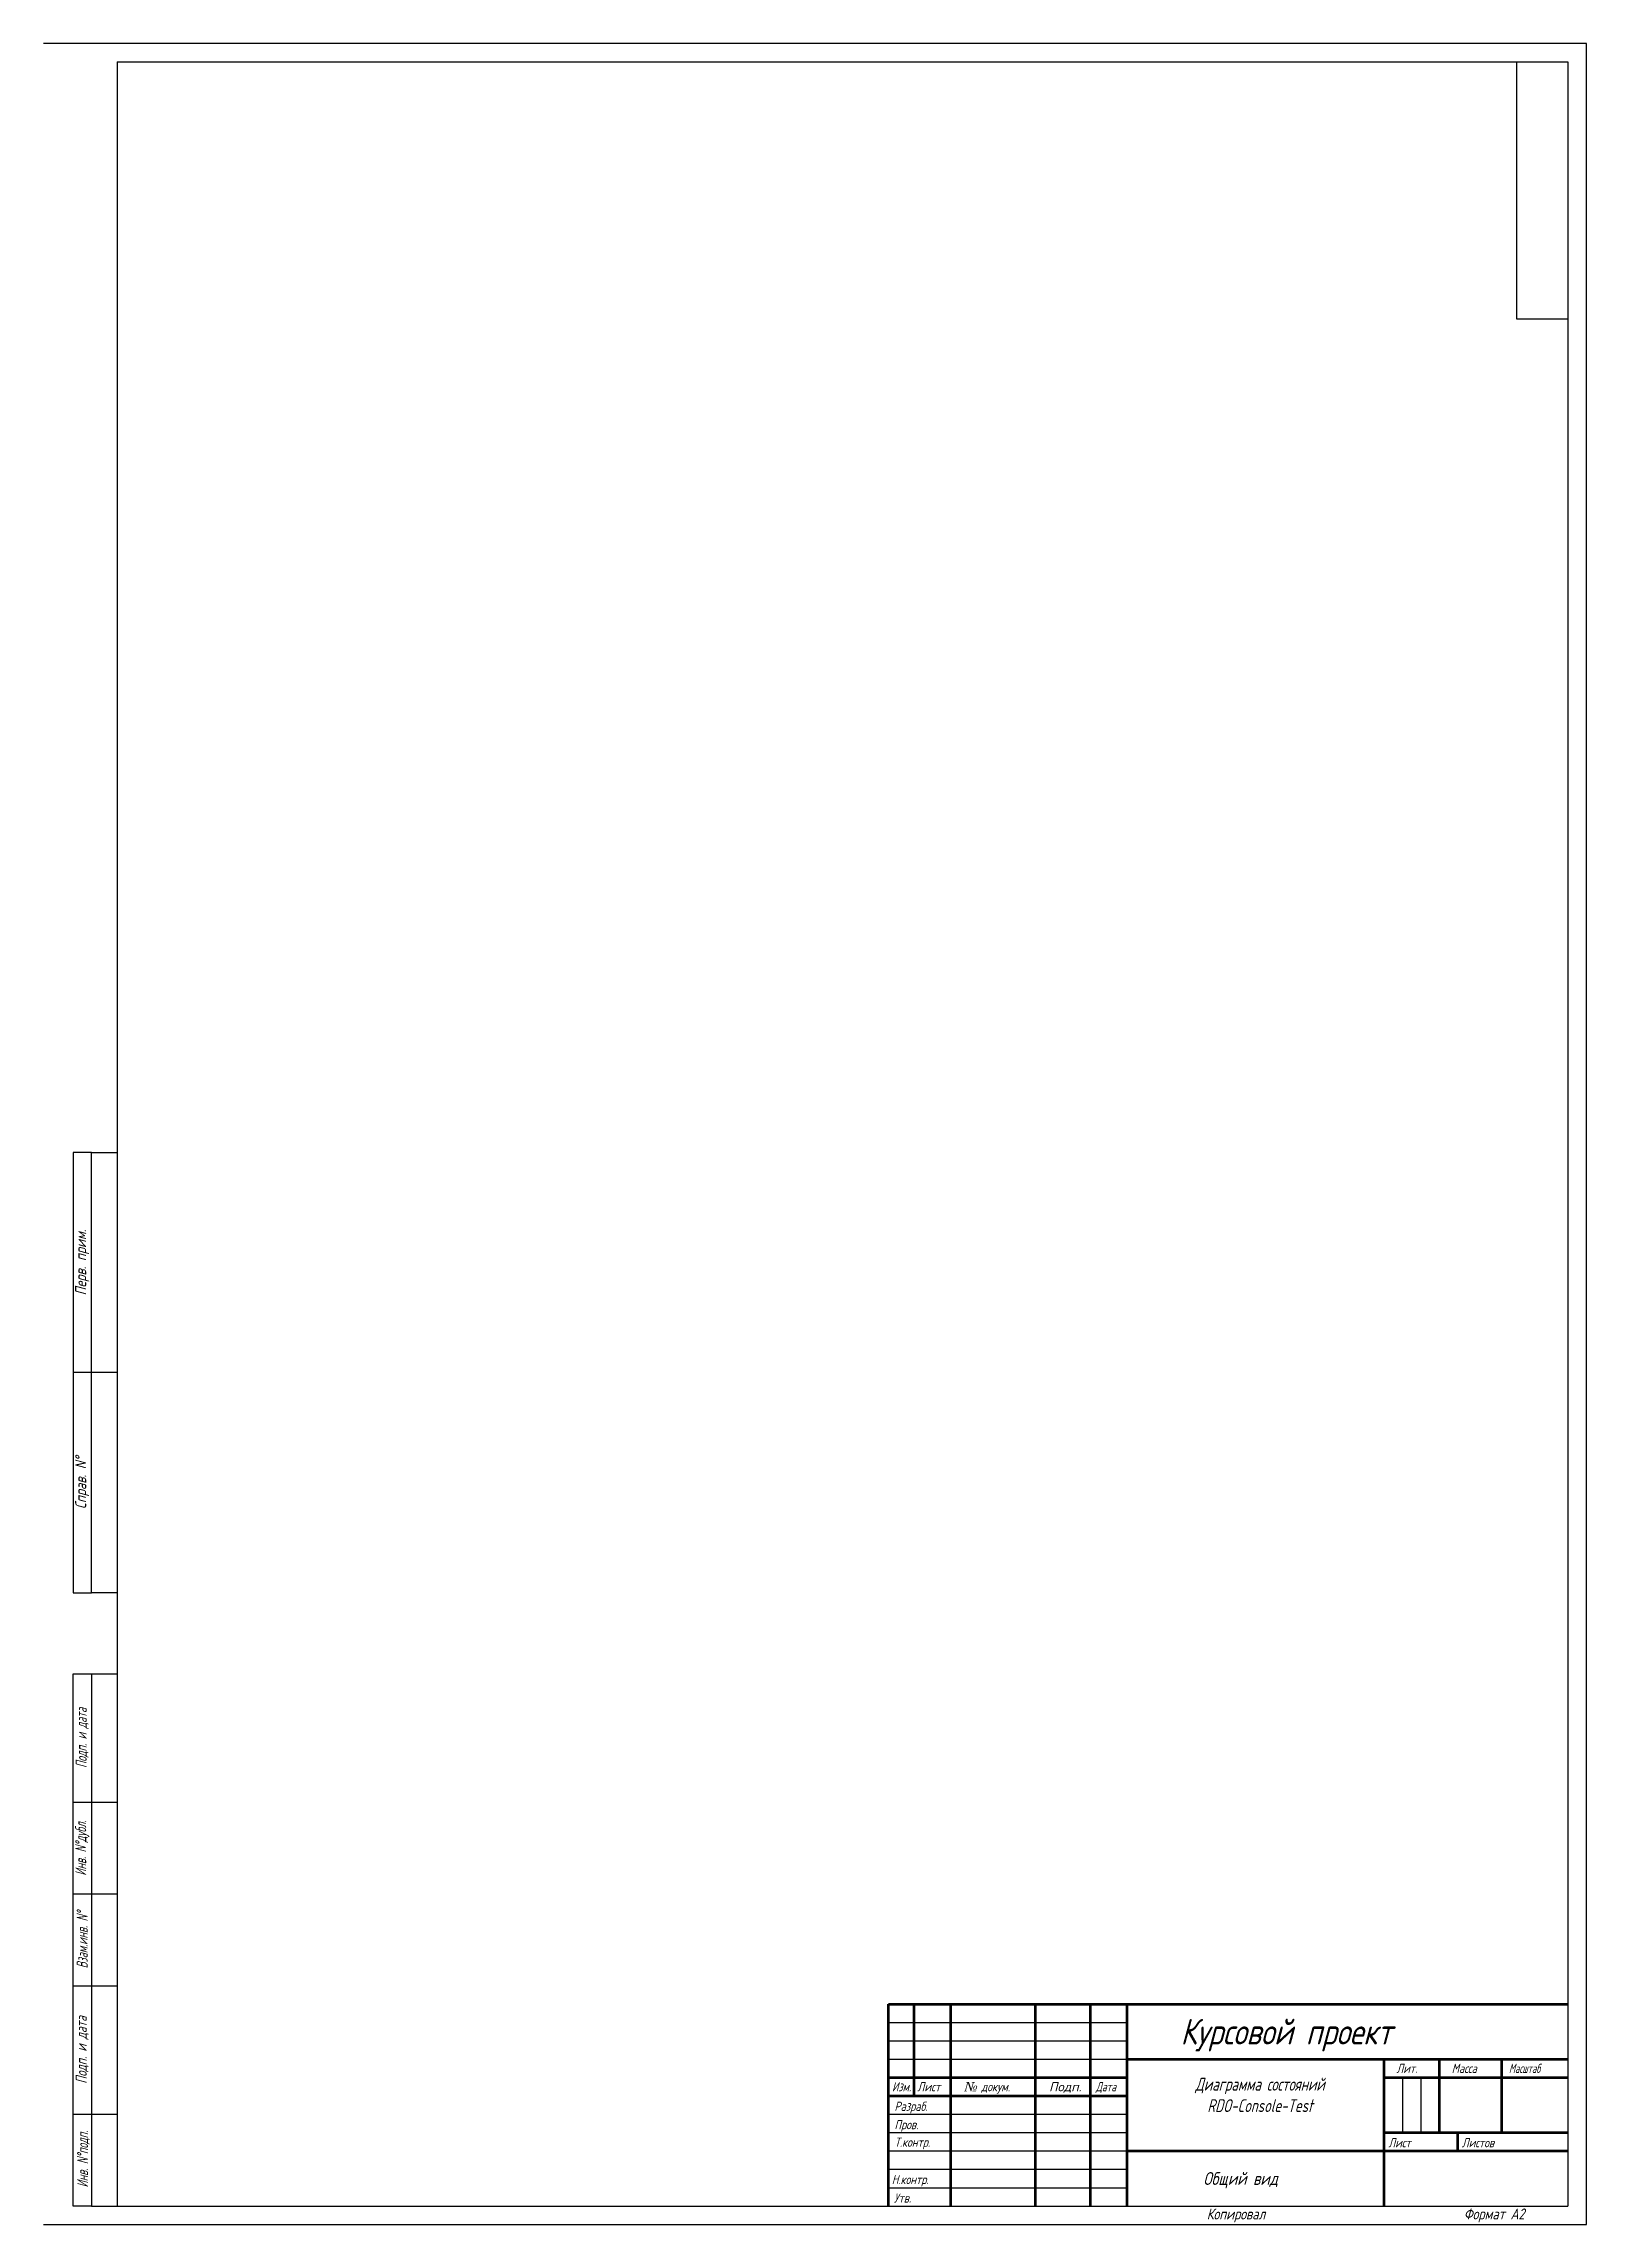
# Model space of a CAD drawing. Header units: millimetres. Extents: x -591 to 803, y 32 to 626.
# Drawn here: x 383 to 803, y 32 to 626 of the extents above; entities that cross this region are included whole.
import ezdxf

# ---------------------------------------------------------------- set-up
doc = ezdxf.new("R2010")
doc.units = ezdxf.units.MM
doc.layers.add('Format', color=7, linetype='Continuous', lineweight=30)
doc.layers.add('Text', color=242, linetype='Continuous', lineweight=15)
doc.styles.add('GOST 2.304', font='CS_Gost2304.shx', dxfattribs={"oblique": 15})
doc.styles.get("Standard").update_dxf_attribs({"font": 'times.ttf', "oblique": 15})

msp = doc.modelspace()

# ---------------------------------------------------------------- texts
at = {"color": 1, "linetype": 'Continuous', "lineweight": 25, "attachment_point": 1, "style": 'GOST 2.304'}
for s, insert, char_height, width in [('Курсовой проект', (692.8, 88.1), 7, 101.4577), ('Лит.', (751.58, 75.85), 2.5, 11.1477), ('Масса', (766.61, 75.85), 2.5, 13.973), ('{\\W0.8;Масштаб}', (782.2, 75.85), 2.5, 19.2666), ('Разраб.', (614.91, 65.52), 2.5, 15.9096), ('{\\Fsimplex|c204;\\Q15;\\W0.8;Лист}', (621.13, 70.85), 2.5, 11.5444), ('{\\fTimes New Roman|b0|i0|c204|p18;№} докум.', (633.68, 70.85), 2.5, 17.9016), ('{\\Fsimplex|c204;\\Q15;Подп.}', (657, 70.85), 2.5, 12.2192), ('{\\Fsimplex|c204;\\Q15;\\W0.7;Дата}', (669.74, 70.85), 2.5, 10.8567), ('Пров.', (614.91, 60.52), 2.5, 12.2192), ('Т.контр.', (614.95, 55.74), 2.5, 15.7279), ('Лист', (749.39, 55.6), 2.5, 12.9016), ('Листов', (769.39, 55.6), 2.5, 17.4254), ('Н{\\Fcs_gost2304|c186;.}контр{\\Fcs_gost2304|c186;.}', (614.18, 45.58), 2.5, 17.6835), ('Общий вид', (699, 46.35), 3.5, 33.8716), ('Утв.', (614.79, 40.52), 2.5, 10.4335)]:
    msp.add_mtext(s, dxfattribs=dict(at, insert=insert, char_height=char_height, width=width))
at = {"insert": (714.42, 72.03), "char_height": 3.5, "width": 57.8067, "attachment_point": 2, "style": 'GOST 2.304'}
msp.add_mtext('{\\W0.9;Диаграмма состояний RDO-Console-Test}', dxfattribs=at)
at = {"color": 1, "linetype": 'Continuous', "lineweight": 25, "insert": (614.26, 70.85), "char_height": 2.5, "width": 7.1299, "attachment_point": 1}
msp.add_mtext('{\\Fsimplex|c204;\\W0.75;Изм\\Fsimplex|c186;.}', dxfattribs=at)
at = {"layer": 'Text', "char_height": 3, "attachment_point": 5, "rotation": 90, "style": 'GOST 2.304'}
for s, insert, width in [('Перв. прим.', (393.77, 294.1), 60), ('Справ. N°', (393.77, 234.1), 60), ('{\\W0.8;Подп. и дата}', (393.77, 164.6), 35), ('{\\W0.8;Инв. N°дубл.}', (393.77, 134.6), 25), ('{\\W0.8;Взам.инв. N°}', (393.77, 109.6), 27.3602), ('{\\W0.9;Подп. и дата}', (393.77, 79.6), 35), ('{\\W0.8;Инв. N°подп.}', (394.11, 49.87), 26.6565)]:
    msp.add_mtext(s, dxfattribs=dict(at, insert=insert, width=width))
at = {"layer": 'Text', "char_height": 3, "attachment_point": 1, "style": 'GOST 2.304'}
for s, insert, width in [('Копировал', (699.92, 36.44), 70.0934), ('Формат А2', (769.92, 36.44), 50.1158)]:
    msp.add_mtext(s, dxfattribs=dict(at, insert=insert, width=width))

# ---------------------------------------------------------------- linework, layer by layer
at = {"color": 7, "linetype": 'Continuous', "lineweight": 60, "extrusion": (0, 1, 0)}
for points, elevation in [([(-613.27, 0), (-798.27, 0)], 92.1), ([(-613.27, 0), (-678.27, 0)], 72.1), ([(-678.27, 0), (-798.27, 0)], 77.1), ([(-748.27, 0), (-798.27, 0)], 72.1), ([(-613.27, 0), (-678.27, 0)], 67.1), ([(-748.27, 0), (-798.27, 0)], 57.1), ([(-678.27, 0), (-798.27, 0)], 52.1)]:
    msp.add_lwpolyline(points, dxfattribs=dict(at, elevation=elevation))
at = {"color": 7, "linetype": 'Continuous', "lineweight": 60, "extrusion": (1, 0, 0)}
for points, elevation in [([(37.1, 0), (92.1, 0)], 613.27), ([(67.1, 0), (92.1, 0)], 620.27), ([(37.1, 0), (92.1, 0)], 630.27), ([(37.1, 0), (92.1, 0)], 653.27), ([(37.1, 0), (92.1, 0)], 668.27), ([(37.1, 0), (92.1, 0)], 678.27), ([(37.1, 0), (77.1, 0)], 748.27), ([(57.1, 0), (77.1, 0)], 763.27), ([(57.1, 0), (77.1, 0)], 780.27), ([(52.1, 0), (57.1, 0)], 768.27)]:
    msp.add_lwpolyline(points, dxfattribs=dict(at, elevation=elevation))
at = {"color": 1, "linetype": 'Continuous', "lineweight": 25, "extrusion": (0, 1, 0)}
for elevation in [87.1, 82.1, 77.1, 62.1, 57.1, 52.1, 47.1, 42.1]:
    msp.add_lwpolyline([(-613.27, 0), (-678.27, 0)], dxfattribs=dict(at, elevation=elevation))
at = {"color": 1, "linetype": 'Continuous', "lineweight": 25, "extrusion": (1, 0, 0)}
for elevation in [753.27, 758.27]:
    msp.add_lwpolyline([(57.1, 0), (72.1, 0)], dxfattribs=dict(at, elevation=elevation))
at = {"layer": 'Format'}
for p, q in [((803.27, 626.1), (383.27, 626.1)), ((803.27, 32.1), (803.27, 626.1)), ((403.27, 621.1), (403.27, 621.1)), ((403.27, 621.1), (403.27, 37.1)), ((403.27, 621.1), (798.27, 621.1)), ((784.27, 621.1), (784.27, 551.1)), ((798.27, 621.1), (798.27, 37.1)), ((784.27, 551.1), (798.27, 551.1)), ((391.27, 324.1), (391.27, 204.1)), ((396.27, 324.1), (391.27, 324.1)), ((396.27, 204.1), (396.27, 324.1)), ((396.27, 324.1), (403.27, 324.1)), ((403.27, 264.1), (391.27, 264.1)), ((391.27, 204.1), (396.27, 204.1)), ((403.27, 204.1), (396.27, 204.1)), ((391.27, 37.1), (391.27, 182.1)), ((391.27, 182.1), (396.27, 182.1)), ((396.27, 182.1), (396.27, 37.1)), ((396.27, 182.1), (403.27, 182.1)), ((391.27, 147.1), (403.27, 147.1)), ((391.27, 122.1), (403.27, 122.1)), ((391.27, 97.1), (403.27, 97.1)), ((391.27, 62.1), (403.27, 62.1)), ((396.27, 37.1), (391.27, 37.1)), ((396.27, 37.1), (798.27, 37.1)), ((383.27, 32.1), (803.27, 32.1))]:
    msp.add_line(p, q, dxfattribs=at)

msp.set_redraw_order([(e.dxf.handle, doc.entitydb.next_handle()) for e in msp.query("TEXT MTEXT ATTDEF DIMENSION ARC_DIMENSION")])  # texts and dimensions are drawn at this point

doc.saveas('drawing.dxf')
